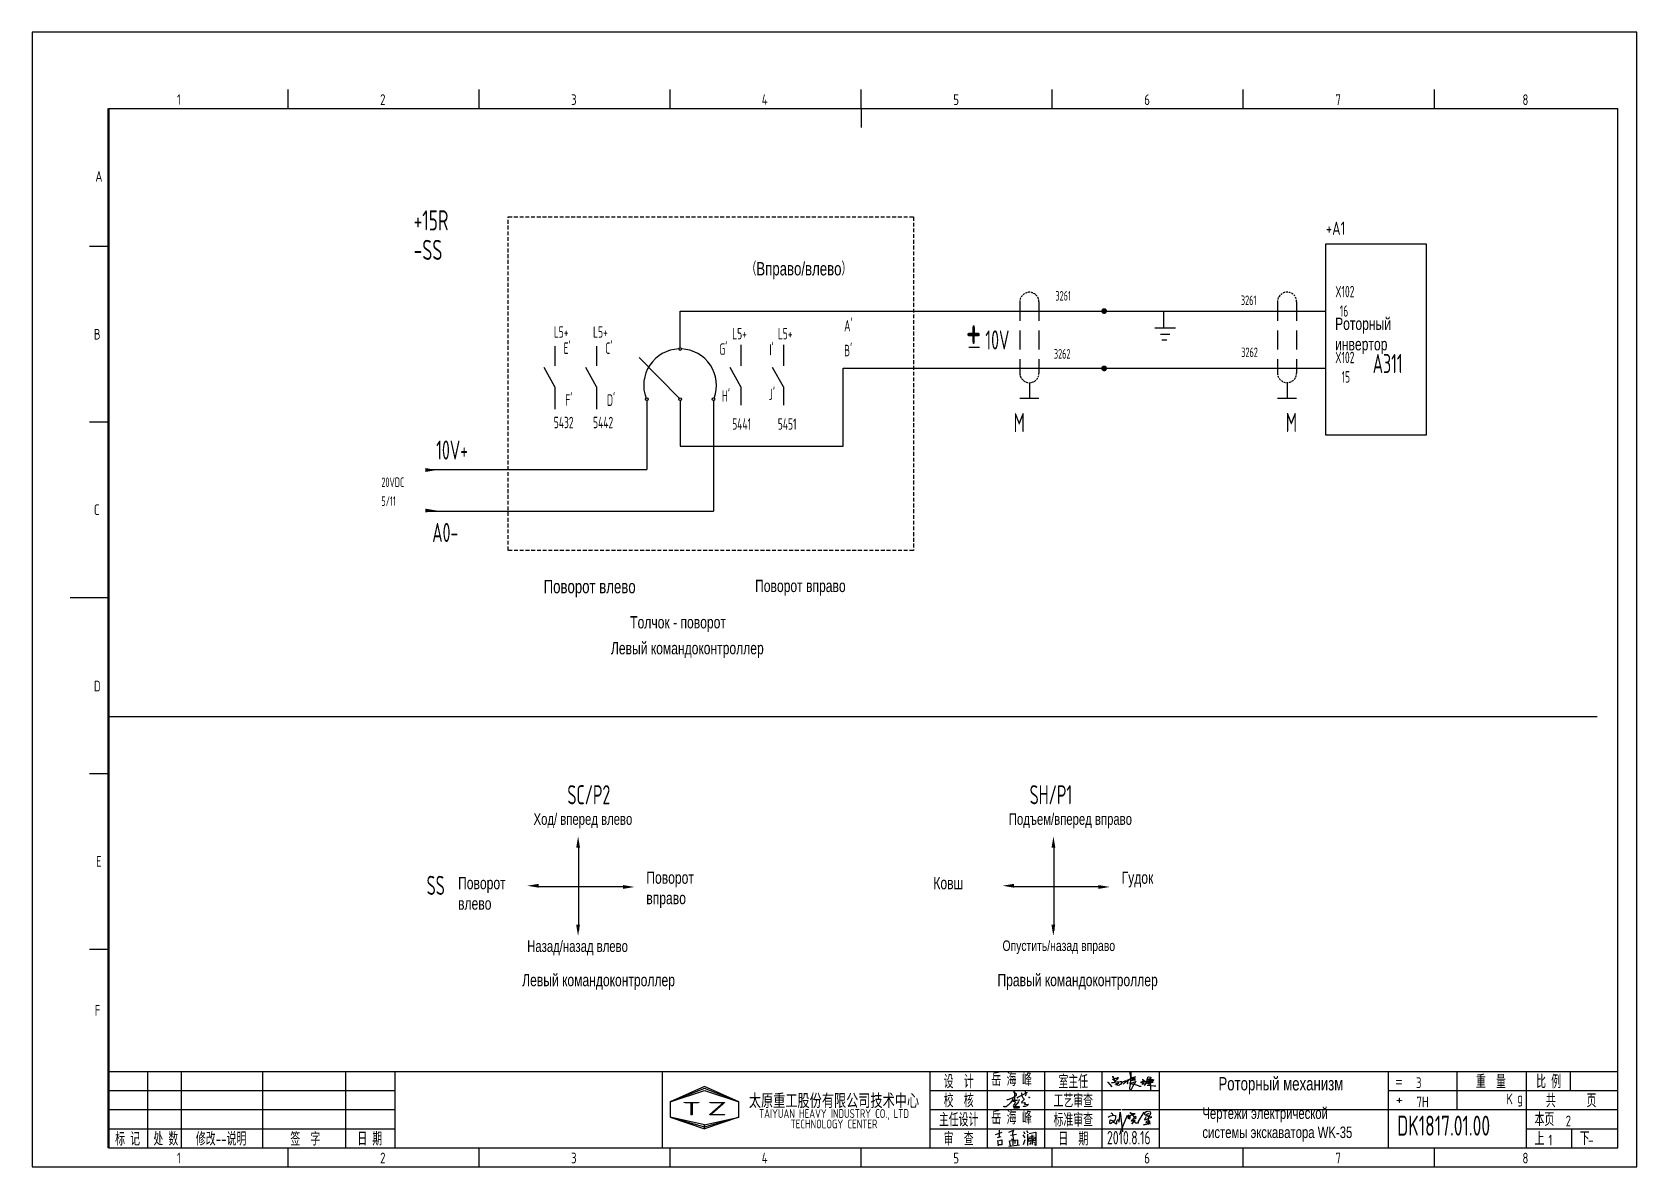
# Model space of a CAD drawing. Extents: x -1606 to 7409, y -2405 to 2311.
# Drawn here: x 600.3 to 1020.3, y -197.5 to 99.5 of the extents above; entities that cross this region are included whole.
import ezdxf
from ezdxf.enums import TextEntityAlignment as Align

# ---------------------------------------------------------------- set-up
doc = ezdxf.new("R2010")
doc.units = 0
doc.header["$LTSCALE"] = 2
doc.linetypes.add('DASHED2', pattern=[0.375, 0.25, -0.125])
doc.layers.get('0').update_dxf_attribs({"linetype": 'CONTINUOUS'})
for name, color, linetype in [('01', 7, 'CONTINUOUS'), ('11', 3, 'CONTINUOUS'), ('CONTINUOUS', 7, 'CONTINUOUS'), ('DASHED', 2, 'DASHED2')]:
    doc.layers.add(name, color=color, linetype=linetype)
doc.styles.add('ROMAN', font='ROMANC.shx', dxfattribs={"width": 0.7, "height": 0.7})
doc.styles.add('ROMANS', font='romans', dxfattribs={"width": 0.67, "bigfont": 'hzlib'})
doc.styles.get("Standard").update_dxf_attribs({"font": 'isocp.shx', "width": 0.707, "bigfont": 'dfst.shx'})

msp = doc.modelspace()

# ---------------------------------------------------------------- texts
at = {"linetype": 'DASHED2', "ltscale": 2, "attachment_point": 1}
for s, insert, char_height, width in [('（{\\fArial|b0|i0|c204|p34;Вправо/влево}）', (787.3, 39.37), 3.5, 25.7772), ('{\\fArial|b0|i0|c204|p34;\\H0.9167x;Роторный  инвертор}', (941.35, 24.81), 3.5, 22.1556), ('{\\fArial|b0|i0|c204|p34;Поворот влево}', (734.22, -43.83), 3.5, 25.4608), ('{\\fArial|b0|i0|c204|p34;\\H0.9167x;Поворот вправо}', (789.56, -43.8), 3.5, 25.4608), ('{\\fArial|b0|i0|c204|p34;\\H0.9167x;Толчок - поворот}', (756.87, -53.31), 3.5, 29.5604), ('{\\fArial|b0|i0|c204|p34;\\H0.9167x;Левый командоконтроллер}', (751.83, -60.09), 3.5, 49.8409), ('{\\fArial|b0|i0|c204|p34;Ход/ вперед влево}', (731.58, -104.93), 3, 30.9408), ('{\\fArial|b0|i0|c204|p34;Подъем/вперед вправо}', (855.97, -104.93), 3, 32.2285), ('{\\fArial|b0|i0|c204|p34;\\H0.9167x;Поворот влево}', (711.83, -121.58), 3.5, 18.8025), ('{\\fArial|b0|i0|c204|p34;\\H0.9167x;Поворот вправо}', (761.09, -120.15), 3.5, 21.1825), ('{\\fArial|b0|i0|c204|p34;\\H0.9167x;Ковш}', (836.22, -121.58), 3.5, 18.8025), ('{\\fArial|b0|i0|c204|p34;\\H0.9167x;Гудок}', (885.49, -120.15), 3.5, 21.1825), ('{\\fArial|b0|i0|c204|p34;Назад/назад влево}', (729.92, -138.19), 3, 27.7805), ('{\\fArial|b0|i0|c204|p34;\\H0.9167x;Опустить/назад вправо}', (854.31, -138.19), 3, 30.3058), ('{\\fArial|b0|i0|c204|p34;\\H0.9167x;Левый командоконтроллер}', (728.6, -146.96), 3.5, 49.8409), ('{\\fArial|b0|i0|c204|p34;\\H0.9167x;Правый командоконтроллер}', (852.99, -146.96), 3.5, 49.8409), ('{\\fArial|b0|i0|c204|p34;Роторный механизм}', (910.82, -173.93), 3.5, 60), ('{\\fArial|b0|i0|c204|p34;Чертежи электрической системы экскаватора WK-35}', (906.62, -181.9), 3, 42.1396)]:
    msp.add_mtext(s, dxfattribs=dict(at, insert=insert, char_height=char_height, width=width))
at = {"char_height": 3.5, "attachment_point": 1}
for s, insert, width in [('岳 海 峰', (851.37, -172.82), 12.9495), ('岳 海 峰', (851.37, -182.82), 12.9495), ('2010.8.16', (881.67, -188.06), 12.1142)]:
    msp.add_mtext(s, dxfattribs=dict(at, insert=insert, width=width))
at = {"layer": '11', "width": 0.707}
for s, p in [('+15R', (700.19, 47.65)), ('-SS', (700.19, 39.93)), ('DK1817.01.00', (957.62, -189.28))]:
    msp.add_text(s, height=5.25, dxfattribs=at).set_placement(p)
at = {"layer": 'CONTINUOUS', "linetype": 'Continuous', "style": 'ROMAN'}
for s, height, width, p in [('1', 2.8, 0.7, (638.27, 80.49)), ('2', 2.8, 0.7, (691.43, 80.49)), ('3', 2.8, 0.7, (741.41, 80.49)), ('4', 2.8, 0.7, (791.3, 80.49)), ('5', 2.8, 0.7, (841.44, 80.45)), ('6', 2.8, 0.7, (891.42, 80.45)), ('7', 2.8, 0.7, (941.45, 80.45)), ('8', 2.8, 0.7, (990.4, 80.45)), ('A', 2.8, 0.7, (616.91, 60.4)), ('B', 2.8, 0.7, (616.52, 19.08)), ('C', 2.8, 0.7, (616.52, -26.86)), ('D', 2.8, 0.7, (616.52, -73.03)), ('E', 2.8, 0.7, (617.08, -118.92)), ('F', 2.8, 0.7, (616.72, -157.92)), ('3', 2.8, 0.7, (962.55, -176.82)), ('T', 3.5, 1.8, (770.34, -183.95)), ('Z', 3.5, 1.8, (777.04, -183.95)), ('7H', 2.8, 0.7, (962.66, -181.84)), ('K', 2.8, 0.7, (986.18, -181.06)), ('g', 2.8, 0.7, (989.01, -180.8)), ('2', 2.8, 0.7, (1001.71, -186.83)), ('1', 2.8, 0.7, (997.21, -191.83)), ('-', 2.8, 0.7, (1007.59, -191.83)), ('1', 2.8, 0.7, (638.27, -196.51)), ('2', 2.8, 0.7, (691.43, -196.51)), ('3', 2.8, 0.7, (741.41, -196.51)), ('4', 2.8, 0.7, (791.3, -196.51)), ('5', 2.8, 0.7, (841.44, -196.55)), ('6', 2.8, 0.7, (891.42, -196.55)), ('7', 2.8, 0.7, (941.45, -196.55)), ('8', 2.8, 0.7, (990.4, -196.55))]:
    msp.add_text(s, height=height, dxfattribs=dict(at, width=width)).set_placement(p)
at = {"layer": 'CONTINUOUS', "color": 1, "style": 'ROMANS', "width": 0.67}
msp.add_text('+A1', height=3.5, dxfattribs=at).set_placement((938.93, 46.47))
at = {"layer": 'CONTINUOUS', "color": 7, "width": 0.67}
for s, height, p in [('3261', 2.5, (868.17, 29.28)), ('3261', 2.5, (916.71, 28.11)), ('  X102', 3, (939.11, 30.14)), ('16', 3, (942.58, 25.05)), ('3262', 2.5, (916.81, 14.49)), ('3262', 2.5, (867.77, 14.08)), ('  X102', 3, (939.11, 12.89)), ('A311', 5, (951.2, 10.3)), ('15', 3, (943.06, 7.81)), ('20VDC', 2.5, (691.76, -19.52)), ('5/11', 2.5, (691.76, -24.46)), ('SC/P2', 5, (740.43, -102.55)), ('SH/P1', 5, (861.41, -102.55)), ('SS', 5, (703.6, -126.27))]:
    msp.add_text(s, height=height, dxfattribs=at).set_placement(p)
at = {"layer": 'CONTINUOUS', "width": 0.67}
for s, height, p in [('L5+', 3, (736.88, 19.54)), ('L5+', 3, (747.16, 19.54)), ('L5+', 3, (783.57, 19.14)), ('L5+', 3, (795.51, 19.14)), ("A'", 3, (812.88, 21.24)), ('+', 10, (844.69, 16.44)), ('10V', 5, (849.83, 16.48)), ("E'", 3, (739.45, 15.32)), ("C'", 3, (750.37, 15.32)), ("G'", 3, (780.21, 15.07)), ("I'", 3, (793.3, 14.92)), ("B'", 3, (812.88, 14.71)), ("F'", 3, (739.89, 1.73)), ("D'", 3, (750.81, 1.73)), ("H'", 3, (780.88, 2.78)), ("J'", 3, (793.13, 3.23)), ('5432', 3, (736.88, -4.13)), ('5442', 3, (747.16, -4.13)), ('5441', 3, (783.57, -4.53)), ('5451', 3, (795.51, -4.53)), ('M', 5, (857.23, -5.16)), ('M', 5, (928.44, -5.12)), ('10V+', 5, (706.11, -12.34)), ('A0-', 5, (705.07, -33.91))]:
    msp.add_text(s, height=height, dxfattribs=at).set_placement(p)
for s, p in [('设  计', (842.84, -174.95)), ('室主任', (872.84, -174.95)), ('重  量', (982.14, -174.95)), ('比 例', (997.24, -174.95)), ('校  核', (842.84, -179.95)), ('工艺审查', (872.84, -179.95)), ('共      页', (1003.14, -179.95)), ('主任设计', (842.84, -184.95)), ('标准审查', (872.84, -184.95)), ('本页', (996.14, -184.84)), ('标 记', (625.34, -189.95)), ('处 数', (635.34, -189.95)), ('修改--说明', (649.81, -189.95)), ('签  字', (671.84, -189.95)), ('日 期', (688.72, -189.95)), ('审  查', (842.84, -189.95)), ('日  期', (872.84, -189.95)), ('上', (994.84, -189.94)), ('下', (1006.67, -189.94))]:
    msp.add_text(s, height=3.5, dxfattribs=at).set_placement(p, align=Align.MIDDLE)
at = {"layer": 'CONTINUOUS', "linetype": 'Continuous', "style": 'ROMAN'}
for s, p in [('=', (957.08, -176.4)), ('+', (957.18, -181.14))]:
    msp.add_text(s, height=2.8, dxfattribs=at).set_placement(p)
at = {"layer": 'CONTINUOUS', "insert": (810.21, -182.89), "char_height": 3.3, "width": 50, "attachment_point": 5, "line_spacing_factor": 0.7125}
msp.add_mtext('{\\f宋体|b0|i0|c134|p2;太原重工股份有限公司技术中心\\P\\Fromans.shx;\\H0.6969x;TAIYUAN HEAVY INDUSTRY CO., LTD\\PTECHNOLOGY CENTER}', dxfattribs=at)

# ---------------------------------------------------------------- blocks, each defined once
blk = doc.blocks.new('A$C5BE500A0')
for p, q in [((64.4, 48.9), (64.5, 51.6)), ((65.3, 44.3), (64.4, 48.9)), ((64.5, 51.6), (65.9, 52.2)), ((67.1, 48.5), (64.5, 17.9)), ((65.9, 52.2), (66.5, 51.5)), ((66.5, 51.5), (67.1, 48.5)), ((0, 24.1), (1.5, 23.9)), ((1.5, 23.9), (12.6, 10.8)), ((11.6, 21), (13.8, 22.8)), ((13.8, 22.8), (17.9, 23.5)), ((15.3, 41.2), (22.2, 26.1)), ((15.3, 40.1), (15.3, 41.2)), ((15.4, 37.7), (15.3, 40.1)), ((15.4, 32.4), (21, 34.6)), ((15.5, 31.8), (15.4, 32.4)), ((19.1, 30.1), (15.5, 31.8)), ((17.9, 23.5), (26, 24.9)), ((22.2, 26.1), (19.1, 30.1)), ((21, 34.6), (24.5, 35.1)), ((22.6, 18.1), (23.6, 19.3)), ((23.7, 17.3), (22.6, 18.1)), ((23.3, 27.9), (23.1, 27.8)), ((25.3, 29.5), (23.3, 27.9)), ((23.6, 19.3), (25.8, 19.9)), ((24.5, 35.1), (28.2, 35.6)), ((26.1, 16.2), (24.9, 15)), ((26.8, 30.7), (25.3, 29.5)), ((25.8, 19.9), (29.2, 20.8)), ((26, 24.9), (36.8, 26.1)), ((28.4, 20), (26.1, 16.2)), ((29.4, 34), (26.8, 30.7)), ((28.2, 35.6), (30.2, 36.8)), ((29.4, 15.2), (28.2, 15.7)), ((29.5, 22.1), (28.4, 20)), ((29.2, 20.8), (33, 21.4)), ((30.2, 38), (29.4, 34)), ((32.4, 15.1), (29.4, 15.2)), ((30.2, 22.7), (29.5, 22.1)), ((30.2, 36.8), (30.2, 38)), ((31.6, 22.6), (30.2, 22.7)), ((32.8, 22.1), (31.6, 22.6)), ((35, 16.2), (32.4, 15.1)), ((33, 21.4), (32.8, 22.1)), ((37.6, 17.7), (35, 16.2)), ((36.8, 26.1), (40.9, 26)), ((39.7, 20.3), (37.6, 17.7)), ((40.8, 21.6), (39.7, 20.3)), ((40.2, 22.8), (44.3, 25.4)), ((41.7, 24.4), (40.8, 21.6)), ((40.9, 26), (41.7, 24.4)), ((44.3, 25.4), (50.6, 27.7)), ((44.7, 18.7), (49.1, 22.6)), ((49.1, 22.6), (54.4, 27.2)), ((50.6, 27.7), (56.2, 29.3)), ((54.4, 27.2), (59.1, 30.4)), ((56.8, 20.6), (55.9, 19.6)), ((56.2, 29.3), (60.8, 29.6)), ((56.7, 31.7), (57.4, 29.6)), ((57.6, 25), (56.8, 20.6)), ((57.4, 29.6), (57.6, 25)), ((59.1, 30.4), (64.7, 33.7)), ((60.8, 29.6), (62.2, 29.2)), ((66.6, 21), (62.5, 20.6)), ((62.5, 20.6), (75.7, 18.4)), ((64.5, 17.9), (63.3, 8.5)), ((63.3, 8.5), (63.5, 0.1)), ((63.5, 0.1), (64.3, 0)), ((64.3, 0), (67.5, 2.5)), ((64.7, 33.7), (72, 37.3)), ((67.5, 39.5), (65.3, 44.3)), ((69.8, 21.4), (66.6, 21)), ((70.3, 36.3), (67.5, 39.5)), ((67.5, 2.5), (73.8, 13.7)), ((68.3, 28.6), (72.6, 29.4)), ((69.3, 29), (68.3, 28.6)), ((72, 30.5), (69.3, 29)), ((69.9, 34.1), (69.7, 33.3)), ((69.7, 33.3), (71.9, 33.6)), ((76.7, 24.1), (69.8, 21.4)), ((74.6, 36.5), (69.9, 34.1)), ((73.8, 32.8), (70.3, 36.3)), ((71.9, 33.6), (75.3, 34.2)), ((72, 37.3), (77.8, 39)), ((74.8, 31.8), (72, 30.5)), ((72.6, 29.4), (78.2, 30.4)), ((77.7, 30.8), (73.8, 32.8)), ((73.8, 13.7), (77.7, 20)), ((79.7, 39.2), (74.6, 36.5)), ((76.7, 32.6), (74.8, 31.8)), ((75.3, 34.2), (77, 34.5)), ((75.7, 18.4), (81.9, 16.6)), ((77.7, 33.5), (76.7, 32.6)), ((79.9, 25.4), (76.7, 24.1)), ((77, 34.5), (78, 34.1)), ((78, 34.1), (77.7, 33.5)), ((80.1, 30.5), (77.7, 30.8)), ((77.7, 20), (81.2, 25.6)), ((77.8, 39), (79.7, 39.2)), ((78.2, 30.4), (80.1, 30.5)), ((82.1, 26.9), (79.9, 25.4)), ((81.2, 25.6), (82.1, 26.9)), ((81.9, 16.6), (87.3, 14.8)), ((87.3, 14.8), (91.3, 12.9)), ((91.3, 12.9), (94.8, 12.6)), ((94.5, 25.2), (94.9, 23.9)), ((94.8, 12.6), (95.8, 12.8)), ((94.9, 23.9), (95.3, 23)), ((95.3, 23), (95.8, 22.8)), ((95.8, 22.8), (97, 23.3)), ((97, 23.3), (97.8, 25.3)), ((98.5, 23.8), (97.4, 25.9)), ((97.8, 25.3), (100.8, 27)), ((101.1, 23.3), (98.5, 23.8)), ((99, 31.4), (100.1, 32)), ((100.7, 21.1), (99.2, 17.4)), ((99.2, 17.4), (101.9, 20.9)), ((100.1, 32), (101.1, 31.6)), ((102.1, 27.7), (100.7, 21.1)), ((100.8, 27), (103.5, 26.5)), ((101.1, 31.6), (102.1, 30.6)), ((103.3, 23.7), (101.1, 23.3)), ((101.9, 20.9), (103.1, 21.8)), ((102.1, 30.6), (102.1, 27.7)), ((103.1, 21.8), (103.7, 20.1)), ((104.7, 23.9), (103.3, 23.7)), ((103.5, 26.5), (104.5, 25.2)), ((103.7, 20.1), (103.9, 18.5)), ((103.9, 18.5), (105, 16.1)), ((104.2, 28.7), (108.3, 26.3)), ((104.5, 25.2), (104.7, 23.9)), ((105, 16.1), (106.4, 15.7)), ((106.4, 15.7), (107.7, 17.3)), ((107.7, 17.3), (110.9, 22.6)), ((108.3, 26.3), (115.7, 20.2)), ((110.9, 22.6), (113.3, 30.9)), ((111.7, 21.6), (125.7, 23.5)), ((115.4, 22.1), (111.7, 21.6)), ((112.9, 30.9), (112.3, 30.9)), ((117.4, 32.7), (112.9, 30.9)), ((112.9, 26.9), (127.4, 26.5)), ((124.7, 26.6), (112.9, 26.9)), ((113.3, 30.9), (114.4, 35)), ((113.4, 15.2), (124.8, 14.7)), ((114.4, 35), (115.4, 38.4)), ((115.4, 38.4), (118.1, 38.8)), ((122.5, 23.3), (115.4, 22.1)), ((115.7, 20.2), (118.5, 18.9)), ((116.7, 30.8), (120.9, 31.8)), ((122.1, 34.8), (117.4, 32.7)), ((118.1, 38.8), (123.3, 38.3)), ((118.5, 18.9), (120.8, 19.6)), ((120.8, 19.6), (121.1, 20.7)), ((120.9, 31.8), (124.1, 32)), ((121.7, 31.5), (122.2, 1.9)), ((123, 28.1), (121.7, 31.5)), ((124.7, 36.8), (122.1, 34.8)), ((126.4, 24.6), (122.5, 23.3)), ((128.2, 25.5), (123, 28.1)), ((123.3, 38.3), (124.7, 36.8)), ((124.1, 32), (129.1, 31.3)), ((128.1, 26.7), (124.7, 26.6)), ((124.8, 14.7), (132, 14.1)), ((125.7, 23.5), (130.1, 23.8)), ((127.4, 26.5), (126.4, 24.6)), ((130.2, 28.3), (128.1, 26.7)), ((130.5, 24.3), (128.2, 25.5)), ((129.1, 31.3), (130.7, 30.3)), ((130.1, 23.8), (130.5, 24.3)), ((130.7, 30.3), (130.2, 28.3)), ((132, 14.1), (137.3, 13.6))]:
    blk.add_line(p, q)
blk = doc.blocks.new('POINT1')
h = blk.add_hatch()
h.set_pattern_fill('ANGLE', color=256, scale=0.01, style=0)
h.set_pattern_definition([(0, (0, 0), (0, 0.06985), [0.0508, -0.01905]), (90, (0, 0), (-0.06985, 4e-18), [0.0508, -0.01905])])
h.paths.add_polyline_path([(-0.6, 0, 1), (0.6, 0, 1)])
blk.add_circle((0, 0), 0.6)
blk = doc.blocks.new('lf')
for points in [[(409.4, 317.6), (411.9, 317.6), (420.7, 320.5), (429.4, 326.1), (429, 328.4), (426.7, 330.1), (424.2, 331.3), (423.4, 332.6), (424.4, 333.4), (425, 330.7), (425, 327.4), (425, 324.7), (424.8, 321.8), (424.8, 320.3), (424.8, 318.7), (425, 314.7), (425, 313), (424.8, 313)], [(432.1, 320.3), (430.6, 321.6), (450.9, 331.7), (450.9, 332.2)], [(439.5, 330.9), (440, 324.5), (442, 320.7)], [(446.2, 333.8), (448.1, 330.5), (448.1, 326.7), (446.6, 323.8)], [(421.5, 320.1), (421.3, 317.6), (420, 315.1), (418.6, 312.6), (416.7, 310.5), (414.9, 308.5), (411.9, 305.6), (410.1, 304.1), (408, 302.6), (406.1, 302), (403.6, 302.6), (403.6, 303.5), (403.9, 303.5)], [(421.3, 316.2), (424.8, 315.9), (427.1, 316), (429.8, 316), (434.8, 316.8), (436, 316.8)], [(421.9, 314.1), (423.8, 314.1), (425.4, 313.7), (426, 313), (426.9, 312), (427.1, 312), (426.5, 310.5), (426.1, 309.5), (424.2, 306.6), (423.1, 305.4), (422.1, 304.5), (423.2, 303.3), (427.3, 303.1), (429.8, 303.1), (432.3, 302.9), (435.4, 302.7), (433.1, 299.9), (424.6, 299.5), (424, 300.4), (425.6, 303.3), (434.3, 313.5)], [(441.8, 320.7), (443.7, 320.1), (444.9, 317.6), (443.1, 315.5), (439.7, 311.8), (439.8, 310.6), (445.4, 311.2), (447, 310.3), (445.6, 307.4), (453.6, 308), (450.3, 304.7), (447, 303.3), (443.7, 303.1), (442.9, 303.7)], [(453.4, 322.4), (454.9, 322.2), (455.7, 321.8), (456.1, 321.6), (456.3, 321.4)]]:
    blk.add_lwpolyline(points)

# ---------------------------------------------------------------- linework, layer by layer
at = {"ltscale": 2}
for p, q in [((769.92, 22.86), (769.92, 26.55)), ((896.57, 22.13), (896.57, 26.55)), ((769.92, 16.96), (769.92, 22.86)), ((894.17, 22.13), (899.6, 22.13)), ((895.63, 20.46), (898.14, 20.46)), ((896.05, 19), (897.3, 19)), ((759.2, 14.37), (769.68, 3.73)), ((812.62, -8.81), (812.62, 11.55)), ((761.25, 3.12), (761.25, -14.96)), ((769.93, 3.12), (769.94, -8.81)), ((778.64, 3.12), (778.64, -25.85))]:
    msp.add_line(p, q, dxfattribs=at)
for p, q in [((895.34, -182.45), (955.34, -182.45)), ((852.45, -188.97), (854.26, -188.33)), ((853.46, -187.8), (853.46, -189.61)), ((856, -188.37), (857.17, -187.85)), ((856, -188.37), (856, -188.37)), ((856.39, -189.15), (857.95, -188.89)), ((857.17, -187.85), (856.91, -188.63)), ((856.91, -188.63), (856.91, -188.89)), ((856.91, -188.89), (857.17, -190.44)), ((859.77, -188.15), (860.13, -188.78)), ((860.59, -187.93), (860.95, -188.57)), ((860.83, -188.87), (860.83, -191.87)), ((861.29, -188.72), (862.99, -188.36)), ((862.99, -188.36), (863.02, -188.36)), ((863.02, -188.36), (863.02, -191.81)), ((852.97, -189.75), (854, -189.49)), ((852.97, -190.53), (853.22, -191.95)), ((853.1, -190.66), (854.13, -190.4)), ((854.13, -191.69), (853.1, -191.69)), ((853.22, -189.49), (853.22, -189.49)), ((854.13, -190.4), (854.13, -191.69)), ((856.01, -192), (858.78, -191.64)), ((856.08, -190.66), (856.33, -191.95)), ((856.21, -190.66), (858.28, -190.4)), ((857.17, -190.44), (856.65, -190.18)), ((856.98, -190.66), (856.98, -191.69)), ((857.5, -190.53), (857.5, -191.3)), ((858.28, -190.4), (858.28, -191.82)), ((859.59, -189.09), (860.13, -189.81)), ((859.77, -191.63), (860.28, -190.3)), ((861.13, -190.02), (861.16, -190.72)), ((862.83, -189.81), (861.16, -190.15)), ((861.16, -190.72), (862.95, -190.42)), ((861.19, -189.66), (862.62, -189.36)), ((861.72, -191.06), (861.38, -191.57)), ((861.59, -190.33), (861.77, -190.48)), ((861.98, -189.02), (862.07, -191.63)), ((862.41, -190.15), (862.23, -190.48)), ((862.4, -190.89), (862.74, -191.23)), ((863.02, -191.81), (862.74, -191.51)), ((862.95, -190.42), (862.83, -189.81))]:
    msp.add_line(p, q)
at = {"linetype": 'DASHED2', "ltscale": 2}
msp.add_lwpolyline([(724.95, 51.16), (830.99, 51.16), (830.99, -36.1), (724.95, -36.1)], close=True, dxfattribs=at)
at = {"ltscale": 2}
for centre in [(769.93, 16.6), (769.93, 16.6), (761.25, 3.48), (769.93, 3.48), (778.64, 3.48)]:
    msp.add_circle(centre, 0.356, dxfattribs=at)
for start, end in [(92.1418, 200.5823), (339.5114, 87.8582)]:
    msp.add_arc((769.93, 7.1), 9.52, start, end, dxfattribs=at)
at = {"color": 3}
for points in [[(703.28, -14.56), (703.28, -15.56), (706.28, -15.06)], [(703.28, -25.18), (703.28, -26.18), (706.28, -25.68)], [(742.74, -113.93), (743.74, -113.93), (743.24, -110.93)], [(867.14, -113.93), (868.14, -113.93), (867.64, -110.93)], [(732.88, -124.37), (732.88, -123.37), (729.88, -123.87)], [(755.01, -123.69), (755.01, -124.69), (758.01, -124.19)], [(857.28, -124.37), (857.28, -123.37), (854.28, -123.87)], [(879.4, -123.69), (879.4, -124.69), (882.4, -124.19)], [(743.73, -134.02), (742.73, -134.02), (743.23, -137.02)], [(868.12, -134.02), (867.12, -134.02), (867.62, -137.02)]]:
    msp.add_solid(points, dxfattribs=at)
at = {"layer": '01', "ltscale": 5}
for p, q in [((769.92, 26.55), (865.96, 26.55)), ((845.46, 17.11), (848.33, 17.11)), ((769.94, -8.81), (812.62, -8.81)), ((704.17, -14.96), (761.25, -14.96)), ((704.17, -25.85), (778.64, -25.85)), ((743.31, -113.66), (743.31, -135.5)), ((867.71, -113.66), (867.71, -135.5)), ((732.6, -124.09), (756.59, -124.09)), ((856.99, -124.09), (880.99, -124.09))]:
    msp.add_line(p, q, dxfattribs=at)
at = {"layer": '01', "ltscale": 2}
for p, q in [((769.92, 26.55), (938.94, 26.55)), ((866.33, 26.55), (870.18, 26.55)), ((812.62, 11.55), (938.94, 11.55))]:
    msp.add_line(p, q, dxfattribs=at)
at = {"layer": '01', "linetype": 'Continuous', "ltscale": 2}
for p, q in [((737.14, 17.31), (737.14, 12.21)), ((748.06, 17.31), (748.06, 12.21)), ((785.8, 17.68), (785.8, 12.21)), ((796.96, 17.68), (796.96, 12.21)), ((737.14, 6.72), (737.14, 0.84)), ((748.06, 6.72), (748.06, 0.84)), ((785.8, 6.72), (785.8, 1.94)), ((796.96, 6.72), (796.96, 1.94))]:
    msp.add_line(p, q, dxfattribs=at)
at = {"layer": '01', "ltscale": 2}
msp.add_lwpolyline([(938.94, 44.09), (965.19, 44.09), (965.19, -5.91), (938.94, -5.91)], close=True, dxfattribs=at)
at = {"layer": 'CONTINUOUS', "color": 3}
for p, q in [((1020.34, 99.55), (600.34, 99.55)), ((600.34, 99.55), (600.34, -197.45)), ((1020.34, -197.45), (1020.34, 99.55)), ((620.34, -79.59), (1009.95, -79.59)), ((600.34, -197.45), (1020.34, -197.45))]:
    msp.add_line(p, q, dxfattribs=at)
at = {"layer": 'CONTINUOUS', "linetype": 'Continuous'}
for p, q in [((667.34, 79.55), (667.34, 84.55)), ((717.34, 79.55), (717.34, 84.55)), ((767.34, 79.55), (767.34, 84.55)), ((867.34, 79.55), (867.34, 84.55)), ((917.34, 79.55), (917.34, 84.55)), ((967.34, 79.55), (967.34, 84.55)), ((615.34, 43.55), (620.34, 43.55)), ((615.34, -2.45), (620.34, -2.45)), ((610.34, -48.45), (620.34, -48.45)), ((615.34, -94.45), (620.34, -94.45)), ((615.34, -140.45), (620.34, -140.45)), ((620.34, -172.45), (1015.34, -172.45)), ((630.62, -192.45), (630.62, -172.45)), ((639.45, -192.45), (639.45, -172.45)), ((660.68, -172.45), (660.68, -192.45)), ((682.34, -172.45), (682.34, -192.45)), ((695.34, -192.45), (695.34, -172.45)), ((765.34, -192.45), (765.34, -172.45)), ((835.34, -192.45), (835.34, -172.45)), ((850.34, -172.45), (850.34, -192.45)), ((865.34, -172.45), (865.34, -192.45)), ((880.34, -172.45), (880.34, -192.45)), ((895.34, -172.45), (895.34, -192.45)), ((955.34, -192.45), (955.34, -172.45)), ((973.24, -172.45), (973.24, -182.45)), ((991.34, -172.45), (991.34, -192.45)), ((620.34, -177.45), (695.34, -177.45)), ((776.34, -176.45), (767.34, -180.45)), ((776.34, -176.95), (767.34, -180.45)), ((767.34, -180.45), (776.34, -177.45)), ((767.34, -180.45), (767.34, -184.45)), ((785.34, -180.45), (776.34, -176.45)), ((785.34, -180.45), (776.34, -176.95)), ((776.34, -177.45), (785.34, -180.45)), ((785.34, -184.45), (785.34, -180.45)), ((835.34, -177.45), (885.34, -177.45)), ((885.34, -177.45), (895.34, -177.45)), ((885.34, -177.45), (895.34, -177.45)), ((955.34, -177.45), (1015.34, -177.45)), ((620.34, -182.45), (695.34, -182.45)), ((767.34, -184.45), (776.34, -187.45)), ((776.34, -186.45), (767.34, -184.45)), ((767.34, -184.45), (776.34, -186.95)), ((776.34, -186.95), (785.34, -184.45)), ((785.34, -184.45), (776.34, -187.45)), ((776.34, -186.45), (785.34, -184.45)), ((835.34, -182.45), (885.34, -182.45)), ((885.67, -182.45), (895.34, -182.45)), ((955.34, -182.45), (1015.34, -182.45)), ((620.34, -187.45), (695.34, -187.45)), ((776.34, -187.45), (776.34, -186.45)), ((776.34, -187.45), (776.34, -186.45)), ((835.34, -187.45), (885.34, -187.45)), ((885.34, -187.45), (895.34, -187.45)), ((991.34, -187.45), (1015.34, -187.45)), ((667.34, -197.45), (667.34, -192.45)), ((717.34, -197.45), (717.34, -192.45)), ((767.34, -197.45), (767.34, -192.45)), ((867.34, -197.45), (867.34, -192.45)), ((917.34, -197.45), (917.34, -192.45)), ((967.34, -197.45), (967.34, -192.45))]:
    msp.add_line(p, q, dxfattribs=at)
at = {"layer": 'CONTINUOUS'}
for p, q in [((817.34, 79.55), (817.34, 84.55)), ((620.34, 79.55), (1015.34, 79.55)), ((817.34, 79.55), (817.34, 74.55)), ((1015.34, -192.45), (1015.34, 79.55)), ((737.14, 6.72), (734.35, 11.73)), ((748.06, 6.72), (745.27, 11.73)), ((785.8, 6.72), (783.01, 11.73)), ((796.96, 6.72), (794.16, 11.73)), ((861.36, 7.78), (861.36, 3.76)), ((928.79, 7.82), (928.79, 3.79)), ((863.86, 3.63), (858.86, 3.63)), ((931.29, 3.66), (926.29, 3.66)), ((1002.84, -172.45), (1002.84, -177.45)), ((882, -184.43), (882.26, -184.23)), ((882, -184.43), (882.26, -184.23)), ((882, -184.43), (882.26, -184.23)), ((882, -184.43), (882.26, -184.23)), ((882.26, -184.23), (882.62, -184.07)), ((882.26, -184.23), (882.62, -184.07)), ((882.26, -184.23), (882.62, -184.07)), ((882.26, -184.23), (882.62, -184.07)), ((882.62, -184.07), (882.97, -183.97)), ((882.62, -184.07), (882.97, -183.97)), ((882.62, -184.07), (882.97, -183.97)), ((882.62, -184.07), (882.97, -183.97)), ((882.67, -183.26), (883.03, -183.46)), ((882.67, -183.26), (883.03, -183.46)), ((882.67, -183.26), (883.03, -183.46)), ((882.67, -183.26), (883.03, -183.46)), ((882.97, -183.97), (883.48, -183.92)), ((882.97, -183.97), (883.48, -183.92)), ((882.97, -183.97), (883.48, -183.92)), ((882.97, -183.97), (883.48, -183.92)), ((883.03, -183.46), (883.08, -183.62)), ((883.03, -183.46), (883.08, -183.62)), ((883.03, -183.46), (883.08, -183.62)), ((883.03, -183.46), (883.08, -183.62)), ((883.08, -183.62), (883.08, -183.92)), ((883.08, -183.62), (883.08, -183.92)), ((883.08, -183.62), (883.08, -183.92)), ((883.08, -183.62), (883.08, -183.92)), ((883.48, -183.92), (883.89, -184.02)), ((883.48, -183.92), (883.89, -184.02)), ((883.48, -183.92), (883.89, -184.02)), ((883.48, -183.92), (883.89, -184.02)), ((883.89, -184.63), (883.79, -184.99)), ((883.89, -184.63), (883.79, -184.99)), ((883.89, -184.63), (883.79, -184.99)), ((883.89, -184.63), (883.79, -184.99)), ((883.89, -184.02), (883.89, -184.23)), ((883.89, -184.02), (883.89, -184.23)), ((883.89, -184.02), (883.89, -184.23)), ((883.89, -184.02), (883.89, -184.23)), ((883.89, -184.23), (883.89, -184.63)), ((883.89, -184.23), (883.89, -184.63)), ((883.89, -184.23), (883.89, -184.63)), ((883.89, -184.23), (883.89, -184.63)), ((884.81, -185.76), (885.07, -183.11)), ((884.81, -185.76), (885.07, -183.11)), ((884.81, -185.76), (885.07, -183.11)), ((884.81, -185.76), (885.07, -183.11)), ((885.07, -183.11), (885.68, -188.3)), ((885.07, -183.11), (885.68, -188.3)), ((885.07, -183.11), (885.68, -188.3)), ((885.07, -183.11), (885.68, -188.3)), ((885.22, -188.36), (887.01, -183.94)), ((885.22, -188.36), (887.01, -183.94)), ((885.22, -188.36), (887.01, -183.94)), ((885.22, -188.36), (887.01, -183.94)), ((887.05, -184.02), (887.16, -184.5)), ((887.05, -184.02), (887.16, -184.5)), ((887.05, -184.02), (887.16, -184.5)), ((887.05, -184.02), (887.16, -184.5)), ((887.16, -184.02), (887.31, -183.91)), ((887.16, -184.02), (887.31, -183.91)), ((887.16, -184.02), (887.31, -183.91)), ((887.16, -184.02), (887.31, -183.91)), ((887.27, -184.83), (887.16, -184.02)), ((887.27, -184.83), (887.16, -184.02)), ((887.27, -184.83), (887.16, -184.02)), ((887.27, -184.83), (887.16, -184.02)), ((887.16, -184.5), (887.27, -184.83)), ((887.16, -184.5), (887.27, -184.83)), ((887.16, -184.5), (887.27, -184.83)), ((887.16, -184.5), (887.27, -184.83)), ((887.31, -183.91), (887.46, -183.91)), ((887.31, -183.91), (887.46, -183.91)), ((887.31, -183.91), (887.46, -183.91)), ((887.31, -183.91), (887.46, -183.91)), ((887.38, -184.61), (887.42, -184.35)), ((887.38, -184.61), (887.42, -184.35)), ((887.38, -184.61), (887.42, -184.35)), ((887.38, -184.61), (887.42, -184.35)), ((887.42, -184.86), (887.38, -184.61)), ((887.42, -184.86), (887.38, -184.61)), ((887.42, -184.86), (887.38, -184.61)), ((887.42, -184.86), (887.38, -184.61)), ((887.42, -184.35), (887.49, -184.17)), ((887.42, -184.35), (887.49, -184.17)), ((887.42, -184.35), (887.49, -184.17)), ((887.42, -184.35), (887.49, -184.17)), ((887.46, -183.91), (887.6, -184.24)), ((887.46, -183.91), (887.6, -184.24)), ((887.46, -183.91), (887.6, -184.24)), ((887.46, -183.91), (887.6, -184.24)), ((887.49, -184.17), (887.75, -183.98)), ((887.49, -184.17), (887.75, -183.98)), ((887.49, -184.17), (887.75, -183.98)), ((887.49, -184.17), (887.75, -183.98)), ((887.6, -184.61), (887.53, -184.94)), ((887.6, -184.61), (887.53, -184.94)), ((887.6, -184.61), (887.53, -184.94)), ((887.6, -184.61), (887.53, -184.94)), ((887.6, -184.24), (887.6, -184.61)), ((887.6, -184.24), (887.6, -184.61)), ((887.6, -184.24), (887.6, -184.61)), ((887.6, -184.24), (887.6, -184.61)), ((887.71, -183.25), (888.85, -184.53)), ((887.9, -183.47), (887.71, -183.25)), ((887.71, -183.25), (888.85, -184.53)), ((887.9, -183.47), (887.71, -183.25)), ((887.71, -183.25), (888.85, -184.53)), ((887.9, -183.47), (887.71, -183.25)), ((887.71, -183.25), (888.85, -184.53)), ((887.9, -183.47), (887.71, -183.25)), ((887.75, -183.98), (888.16, -183.8)), ((887.75, -183.98), (888.16, -183.8)), ((887.75, -183.98), (888.16, -183.8)), ((887.75, -183.98), (888.16, -183.8)), ((889, -183.54), (887.9, -183.47)), ((889, -183.54), (887.9, -183.47)), ((889, -183.54), (887.9, -183.47)), ((889, -183.54), (887.9, -183.47)), ((888.16, -183.8), (888.67, -183.65)), ((888.16, -183.8), (888.67, -183.65)), ((888.16, -183.8), (888.67, -183.65)), ((888.16, -183.8), (888.67, -183.65)), ((888.96, -184.35), (888.52, -184.9)), ((888.96, -184.35), (888.52, -184.9)), ((888.96, -184.35), (888.52, -184.9)), ((888.96, -184.35), (888.52, -184.9)), ((888.67, -183.65), (889, -183.54)), ((888.67, -183.65), (889, -183.54)), ((888.67, -183.65), (889, -183.54)), ((888.67, -183.65), (889, -183.54)), ((888.85, -184.53), (889.18, -184.79)), ((888.85, -184.53), (889.18, -184.79)), ((888.85, -184.53), (889.18, -184.79)), ((888.85, -184.53), (889.18, -184.79)), ((889.22, -184.28), (888.96, -184.35)), ((889.22, -184.28), (888.96, -184.35)), ((889.22, -184.28), (888.96, -184.35)), ((889.22, -184.28), (888.96, -184.35)), ((889.18, -184.79), (889.33, -184.53)), ((889.18, -184.79), (889.33, -184.53)), ((889.18, -184.79), (889.33, -184.53)), ((889.18, -184.79), (889.33, -184.53)), ((889.33, -184.53), (889.22, -184.28)), ((889.33, -184.53), (889.22, -184.28)), ((889.33, -184.53), (889.22, -184.28)), ((889.33, -184.53), (889.22, -184.28)), ((889.88, -185.55), (891.38, -183.16)), ((889.88, -185.55), (891.38, -183.16)), ((889.88, -185.55), (891.38, -183.16)), ((889.88, -185.55), (891.38, -183.16)), ((891.37, -183.24), (891.5, -183.66)), ((891.37, -183.24), (891.5, -183.66)), ((891.37, -183.24), (891.5, -183.66)), ((891.37, -183.24), (891.5, -183.66)), ((891.46, -183.5), (891.82, -183.07)), ((891.46, -183.5), (891.82, -183.07)), ((891.46, -183.5), (891.82, -183.07)), ((891.46, -183.5), (891.82, -183.07)), ((891.66, -184.77), (891.46, -185.06)), ((891.66, -184.77), (891.46, -185.06)), ((891.66, -184.77), (891.46, -185.06)), ((891.66, -184.77), (891.46, -185.06)), ((891.5, -183.66), (891.73, -183.92)), ((891.5, -183.66), (891.73, -183.92)), ((891.5, -183.66), (891.73, -183.92)), ((891.5, -183.66), (891.73, -183.92)), ((891.82, -184.44), (891.66, -184.77)), ((891.82, -184.44), (891.66, -184.77)), ((891.82, -184.44), (891.66, -184.77)), ((891.82, -184.44), (891.66, -184.77)), ((891.73, -183.92), (891.86, -183.96)), ((891.73, -183.92), (891.86, -183.96)), ((891.73, -183.92), (891.86, -183.96)), ((891.73, -183.92), (891.86, -183.96)), ((891.82, -183.07), (892.12, -182.98)), ((891.82, -183.07), (892.12, -182.98)), ((891.82, -183.07), (892.12, -182.98)), ((891.82, -183.07), (892.12, -182.98)), ((891.92, -184.31), (891.82, -184.44)), ((891.92, -184.31), (891.82, -184.44)), ((891.92, -184.31), (891.82, -184.44)), ((891.92, -184.31), (891.82, -184.44)), ((892.05, -183.92), (892.12, -183.69)), ((892.05, -183.92), (892.12, -183.69)), ((892.05, -183.92), (892.12, -183.69)), ((892.05, -183.92), (892.12, -183.69)), ((892.25, -184.15), (892.05, -183.92)), ((892.25, -184.15), (892.05, -183.92)), ((892.25, -184.15), (892.05, -183.92)), ((892.25, -184.15), (892.05, -183.92)), ((892.12, -182.98), (892.51, -182.88)), ((892.12, -182.98), (892.51, -182.88)), ((892.12, -182.98), (892.51, -182.88)), ((892.12, -182.98), (892.51, -182.88)), ((892.12, -183.69), (892.31, -183.53)), ((892.12, -183.69), (892.31, -183.53)), ((892.12, -183.69), (892.31, -183.53)), ((892.12, -183.69), (892.31, -183.53)), ((892.67, -184.12), (892.25, -184.15)), ((892.67, -184.12), (892.25, -184.15)), ((892.67, -184.12), (892.25, -184.15)), ((892.67, -184.12), (892.25, -184.15)), ((892.31, -183.53), (892.58, -183.47)), ((892.31, -183.53), (892.58, -183.47)), ((892.31, -183.53), (892.58, -183.47)), ((892.31, -183.53), (892.58, -183.47)), ((892.44, -184.25), (892.48, -184.61)), ((893.42, -184.44), (892.44, -184.25)), ((892.44, -184.25), (892.48, -184.61)), ((893.42, -184.44), (892.44, -184.25)), ((892.44, -184.25), (892.48, -184.61)), ((893.42, -184.44), (892.44, -184.25)), ((892.44, -184.25), (892.48, -184.61)), ((893.42, -184.44), (892.44, -184.25)), ((892.44, -184.8), (892.9, -184.61)), ((892.48, -184.61), (892.44, -185.1)), ((892.44, -184.8), (892.9, -184.61)), ((892.48, -184.61), (892.44, -185.1)), ((892.44, -184.8), (892.9, -184.61)), ((892.48, -184.61), (892.44, -185.1)), ((892.44, -184.8), (892.9, -184.61)), ((892.48, -184.61), (892.44, -185.1)), ((892.58, -183.47), (892.67, -183.43)), ((892.58, -183.47), (892.67, -183.43)), ((892.58, -183.47), (892.67, -183.43)), ((892.58, -183.47), (892.67, -183.43)), ((892.93, -183.86), (892.67, -184.12)), ((892.93, -183.86), (892.67, -184.12)), ((892.93, -183.86), (892.67, -184.12)), ((892.93, -183.86), (892.67, -184.12)), ((892.77, -182.88), (893, -183.01)), ((892.77, -182.88), (893, -183.01)), ((892.77, -182.88), (893, -183.01)), ((892.77, -182.88), (893, -183.01)), ((892.9, -184.61), (893.42, -184.44)), ((892.9, -184.61), (893.42, -184.44)), ((892.9, -184.61), (893.42, -184.44)), ((892.9, -184.61), (893.42, -184.44)), ((893.03, -183.4), (892.93, -183.86)), ((893.03, -183.4), (892.93, -183.86)), ((893.03, -183.4), (892.93, -183.86)), ((893.03, -183.4), (892.93, -183.86)), ((893, -183.01), (893.03, -183.4)), ((893, -183.01), (893.03, -183.4)), ((893, -183.01), (893.03, -183.4)), ((893, -183.01), (893.03, -183.4)), ((882.36, -185.65), (882.46, -185.3)), ((882.36, -185.65), (882.46, -185.3)), ((882.36, -185.65), (882.46, -185.3)), ((882.36, -185.65), (882.46, -185.3)), ((882.36, -185.96), (882.36, -185.65)), ((882.36, -185.96), (882.36, -185.65)), ((882.36, -185.96), (882.36, -185.65)), ((882.36, -185.96), (882.36, -185.65)), ((882.62, -186.21), (882.36, -185.96)), ((882.62, -186.21), (882.36, -185.96)), ((882.62, -186.21), (882.36, -185.96)), ((882.62, -186.21), (882.36, -185.96)), ((882.46, -185.3), (882.51, -185.14)), ((882.46, -185.3), (882.51, -185.14)), ((882.46, -185.3), (882.51, -185.14)), ((882.46, -185.3), (882.51, -185.14)), ((882.51, -185.14), (882.72, -185.2)), ((882.51, -185.14), (882.72, -185.2)), ((882.51, -185.14), (882.72, -185.2)), ((882.51, -185.14), (882.72, -185.2)), ((883.28, -185.65), (882.62, -186.21)), ((883.28, -185.65), (882.62, -186.21)), ((883.28, -185.65), (882.62, -186.21)), ((883.28, -185.65), (882.62, -186.21)), ((882.72, -185.2), (883.08, -185.35)), ((882.72, -185.2), (883.08, -185.35)), ((882.72, -185.2), (883.08, -185.35)), ((882.72, -185.2), (883.08, -185.35)), ((883.08, -185.35), (883.43, -185.71)), ((883.08, -185.35), (883.43, -185.71)), ((883.08, -185.35), (883.43, -185.71)), ((883.08, -185.35), (883.43, -185.71)), ((883.59, -185.4), (883.28, -185.65)), ((883.59, -185.4), (883.28, -185.65)), ((883.59, -185.4), (883.28, -185.65)), ((883.59, -185.4), (883.28, -185.65)), ((883.43, -185.71), (883.74, -185.96)), ((883.43, -185.71), (883.74, -185.96)), ((883.43, -185.71), (883.74, -185.96)), ((883.43, -185.71), (883.74, -185.96)), ((883.79, -184.99), (883.59, -185.4)), ((883.79, -184.99), (883.59, -185.4)), ((883.79, -184.99), (883.59, -185.4)), ((883.79, -184.99), (883.59, -185.4)), ((883.74, -185.96), (883.89, -186.06)), ((883.74, -185.96), (883.89, -186.06)), ((883.74, -185.96), (883.89, -186.06)), ((883.74, -185.96), (883.89, -186.06)), ((883.89, -186.06), (884.2, -186.16)), ((883.89, -186.06), (884.2, -186.16)), ((883.89, -186.06), (884.2, -186.16)), ((883.89, -186.06), (884.2, -186.16)), ((884.2, -185.55), (884.35, -185.3)), ((884.2, -185.55), (884.35, -185.3)), ((884.2, -185.55), (884.35, -185.3)), ((884.2, -185.55), (884.35, -185.3)), ((884.2, -186.16), (884.2, -185.55)), ((884.2, -186.16), (884.2, -185.55)), ((884.2, -186.16), (884.2, -185.55)), ((884.2, -186.16), (884.2, -185.55)), ((884.35, -185.3), (884.56, -185.09)), ((884.35, -185.3), (884.56, -185.09)), ((884.35, -185.3), (884.56, -185.09)), ((884.35, -185.3), (884.56, -185.09)), ((884.56, -185.09), (884.61, -185.2)), ((884.56, -185.09), (884.61, -185.2)), ((884.56, -185.09), (884.61, -185.2)), ((884.56, -185.09), (884.61, -185.2)), ((884.61, -185.2), (884.76, -185.55)), ((884.61, -185.2), (884.76, -185.55)), ((884.61, -185.2), (884.76, -185.55)), ((884.61, -185.2), (884.76, -185.55)), ((884.76, -185.55), (884.76, -185.65)), ((884.76, -185.55), (884.76, -185.65)), ((884.76, -185.55), (884.76, -185.65)), ((884.76, -185.55), (884.76, -185.65)), ((884.76, -185.65), (884.81, -185.76)), ((884.76, -185.65), (884.81, -185.76)), ((884.76, -185.65), (884.81, -185.76)), ((884.76, -185.65), (884.81, -185.76)), ((887.53, -184.94), (887.42, -184.86)), ((887.53, -184.94), (887.42, -184.86)), ((887.53, -184.94), (887.42, -184.86)), ((887.53, -184.94), (887.42, -184.86)), ((888.23, -185.19), (888.01, -185.41)), ((888.23, -185.19), (888.01, -185.41)), ((888.23, -185.19), (888.01, -185.41)), ((888.23, -185.19), (888.01, -185.41)), ((888.01, -185.41), (888.12, -185.38)), ((888.01, -185.41), (888.12, -185.38)), ((888.01, -185.41), (888.12, -185.38)), ((888.01, -185.41), (888.12, -185.38)), ((888.12, -185.38), (888.82, -185.16)), ((888.12, -185.38), (888.82, -185.16)), ((888.12, -185.38), (888.82, -185.16)), ((888.12, -185.38), (888.82, -185.16)), ((888.19, -186.18), (888.78, -185.49)), ((888.19, -186.18), (888.78, -185.49)), ((888.19, -186.18), (888.78, -185.49)), ((888.19, -186.18), (888.78, -185.49)), ((888.63, -185.63), (888.19, -186.18)), ((888.63, -185.63), (888.19, -186.18)), ((888.63, -185.63), (888.19, -186.18)), ((888.63, -185.63), (888.19, -186.18)), ((888.52, -184.9), (888.23, -185.19)), ((888.52, -184.9), (888.23, -185.19)), ((888.52, -184.9), (888.23, -185.19)), ((888.52, -184.9), (888.23, -185.19)), ((889, -185.19), (888.63, -185.63)), ((889, -185.19), (888.63, -185.63)), ((889, -185.19), (888.63, -185.63)), ((889, -185.19), (888.63, -185.63)), ((888.78, -185.49), (888.85, -185.49)), ((888.78, -185.49), (888.85, -185.49)), ((888.78, -185.49), (888.85, -185.49)), ((888.78, -185.49), (888.85, -185.49)), ((888.82, -185.16), (888.96, -185.19)), ((888.82, -185.16), (888.96, -185.19)), ((888.82, -185.16), (888.96, -185.19)), ((888.82, -185.16), (888.96, -185.19)), ((888.85, -185.49), (888.96, -185.74)), ((888.85, -185.49), (888.96, -185.74)), ((888.85, -185.49), (888.96, -185.74)), ((888.85, -185.49), (888.96, -185.74)), ((888.96, -185.19), (889, -185.19)), ((888.96, -185.19), (889, -185.19)), ((888.96, -185.19), (889, -185.19)), ((888.96, -185.19), (889, -185.19)), ((888.96, -185.74), (889.15, -185.89)), ((888.96, -185.74), (889.15, -185.89)), ((888.96, -185.74), (889.15, -185.89)), ((888.96, -185.74), (889.15, -185.89)), ((889.15, -185.89), (889.92, -185.96)), ((889.15, -185.89), (889.92, -185.96)), ((889.15, -185.89), (889.92, -185.96)), ((889.15, -185.89), (889.92, -185.96)), ((889.93, -185.96), (889.88, -185.55)), ((889.93, -185.96), (889.88, -185.55)), ((889.93, -185.96), (889.88, -185.55)), ((889.93, -185.96), (889.88, -185.55)), ((891.2, -186.47), (893.07, -186.08)), ((891.2, -186.47), (893.07, -186.08)), ((891.2, -186.47), (893.07, -186.08)), ((891.2, -186.47), (893.07, -186.08)), ((892.54, -186.17), (891.2, -186.47)), ((892.54, -186.17), (891.2, -186.47)), ((892.54, -186.17), (891.2, -186.47)), ((892.54, -186.17), (891.2, -186.47)), ((891.46, -185.06), (891.56, -185.13)), ((891.46, -185.06), (891.56, -185.13)), ((891.46, -185.06), (891.56, -185.13)), ((891.46, -185.06), (891.56, -185.13)), ((891.56, -185.13), (891.92, -185.06)), ((891.56, -185.13), (891.92, -185.06)), ((891.56, -185.13), (891.92, -185.06)), ((891.56, -185.13), (891.92, -185.06)), ((891.89, -185.81), (892.12, -185.52)), ((891.89, -185.81), (892.12, -185.52)), ((891.89, -185.81), (892.12, -185.52)), ((891.89, -185.81), (892.12, -185.52)), ((892.41, -186.04), (891.89, -185.81)), ((892.41, -186.04), (891.89, -185.81)), ((892.41, -186.04), (891.89, -185.81)), ((892.41, -186.04), (891.89, -185.81)), ((891.92, -185.06), (892.44, -184.8)), ((891.92, -185.06), (892.44, -184.8)), ((891.92, -185.06), (892.44, -184.8)), ((891.92, -185.06), (892.44, -184.8)), ((892.12, -185.52), (892.61, -185.33)), ((892.12, -185.52), (892.61, -185.33)), ((892.12, -185.52), (892.61, -185.33)), ((892.12, -185.52), (892.61, -185.33)), ((892.44, -185.59), (892.41, -186.04)), ((892.44, -185.59), (892.41, -186.04)), ((892.44, -185.59), (892.41, -186.04)), ((892.44, -185.59), (892.41, -186.04)), ((892.44, -185.1), (892.44, -185.59)), ((892.44, -185.1), (892.44, -185.59)), ((892.44, -185.1), (892.44, -185.59)), ((892.44, -185.1), (892.44, -185.59)), ((892.77, -185.95), (892.54, -186.17)), ((892.77, -185.95), (892.54, -186.17)), ((892.77, -185.95), (892.54, -186.17)), ((892.77, -185.95), (892.54, -186.17)), ((892.61, -185.33), (892.8, -185.46)), ((892.61, -185.33), (892.8, -185.46)), ((892.61, -185.33), (892.8, -185.46)), ((892.61, -185.33), (892.8, -185.46)), ((892.8, -185.46), (892.77, -185.95)), ((892.8, -185.46), (892.77, -185.95)), ((892.8, -185.46), (892.77, -185.95)), ((892.8, -185.46), (892.77, -185.95)), ((1003.34, -192.45), (1003.34, -187.45)), ((620.34, -192.45), (1015.34, -192.45)), ((817.34, -197.45), (817.34, -192.45)), ((835.34, -192.45), (895.34, -192.45))]:
    msp.add_line(p, q, dxfattribs=at)
at = {"layer": 'CONTINUOUS', "lineweight": 50}
msp.add_line((620.34, 79.55), (620.34, -192.45), dxfattribs=at)
at = {"layer": 'DASHED', "ltscale": 10}
for p, q in [((858.86, 28.95), (858.86, 10.28)), ((863.86, 28.95), (863.86, 10.28)), ((926.29, 28.98), (926.29, 10.32)), ((931.29, 28.98), (931.29, 10.32))]:
    msp.add_line(p, q, dxfattribs=at)
at = {"layer": 'DASHED'}
for centre, start, end in [((861.36, 28.95), 0, 180), ((928.79, 28.98), 0, 180), ((861.36, 10.28), 180, 0), ((928.79, 10.32), 180, 0)]:
    msp.add_arc(centre, 2.5, start, end, dxfattribs=at)

# ---------------------------------------------------------------- block references
for name, p, xscale, yscale, zscale in [('A$C5BE500A0', (881.75, -177.5), 0.09216000000219537, 0.09215999999929636, 0.09216000000000003), ('lf', (803.04, -220.43), 0.1280000000006112, 0.1279999999999291, 0.128)]:
    msp.add_blockref(name, p, dxfattribs=dict(xscale=xscale, yscale=yscale, zscale=zscale))
at = {"layer": '01', "linetype": 'DASHED2'}
for p in [(880.92, 26.55), (880.92, 11.55)]:
    msp.add_blockref('POINT1', p, dxfattribs=at)

msp.set_redraw_order([(e.dxf.handle, doc.entitydb.next_handle()) for e in msp.query("TEXT MTEXT ATTDEF DIMENSION ARC_DIMENSION")])  # texts and dimensions are drawn at this point

doc.saveas('drawing.dxf')
